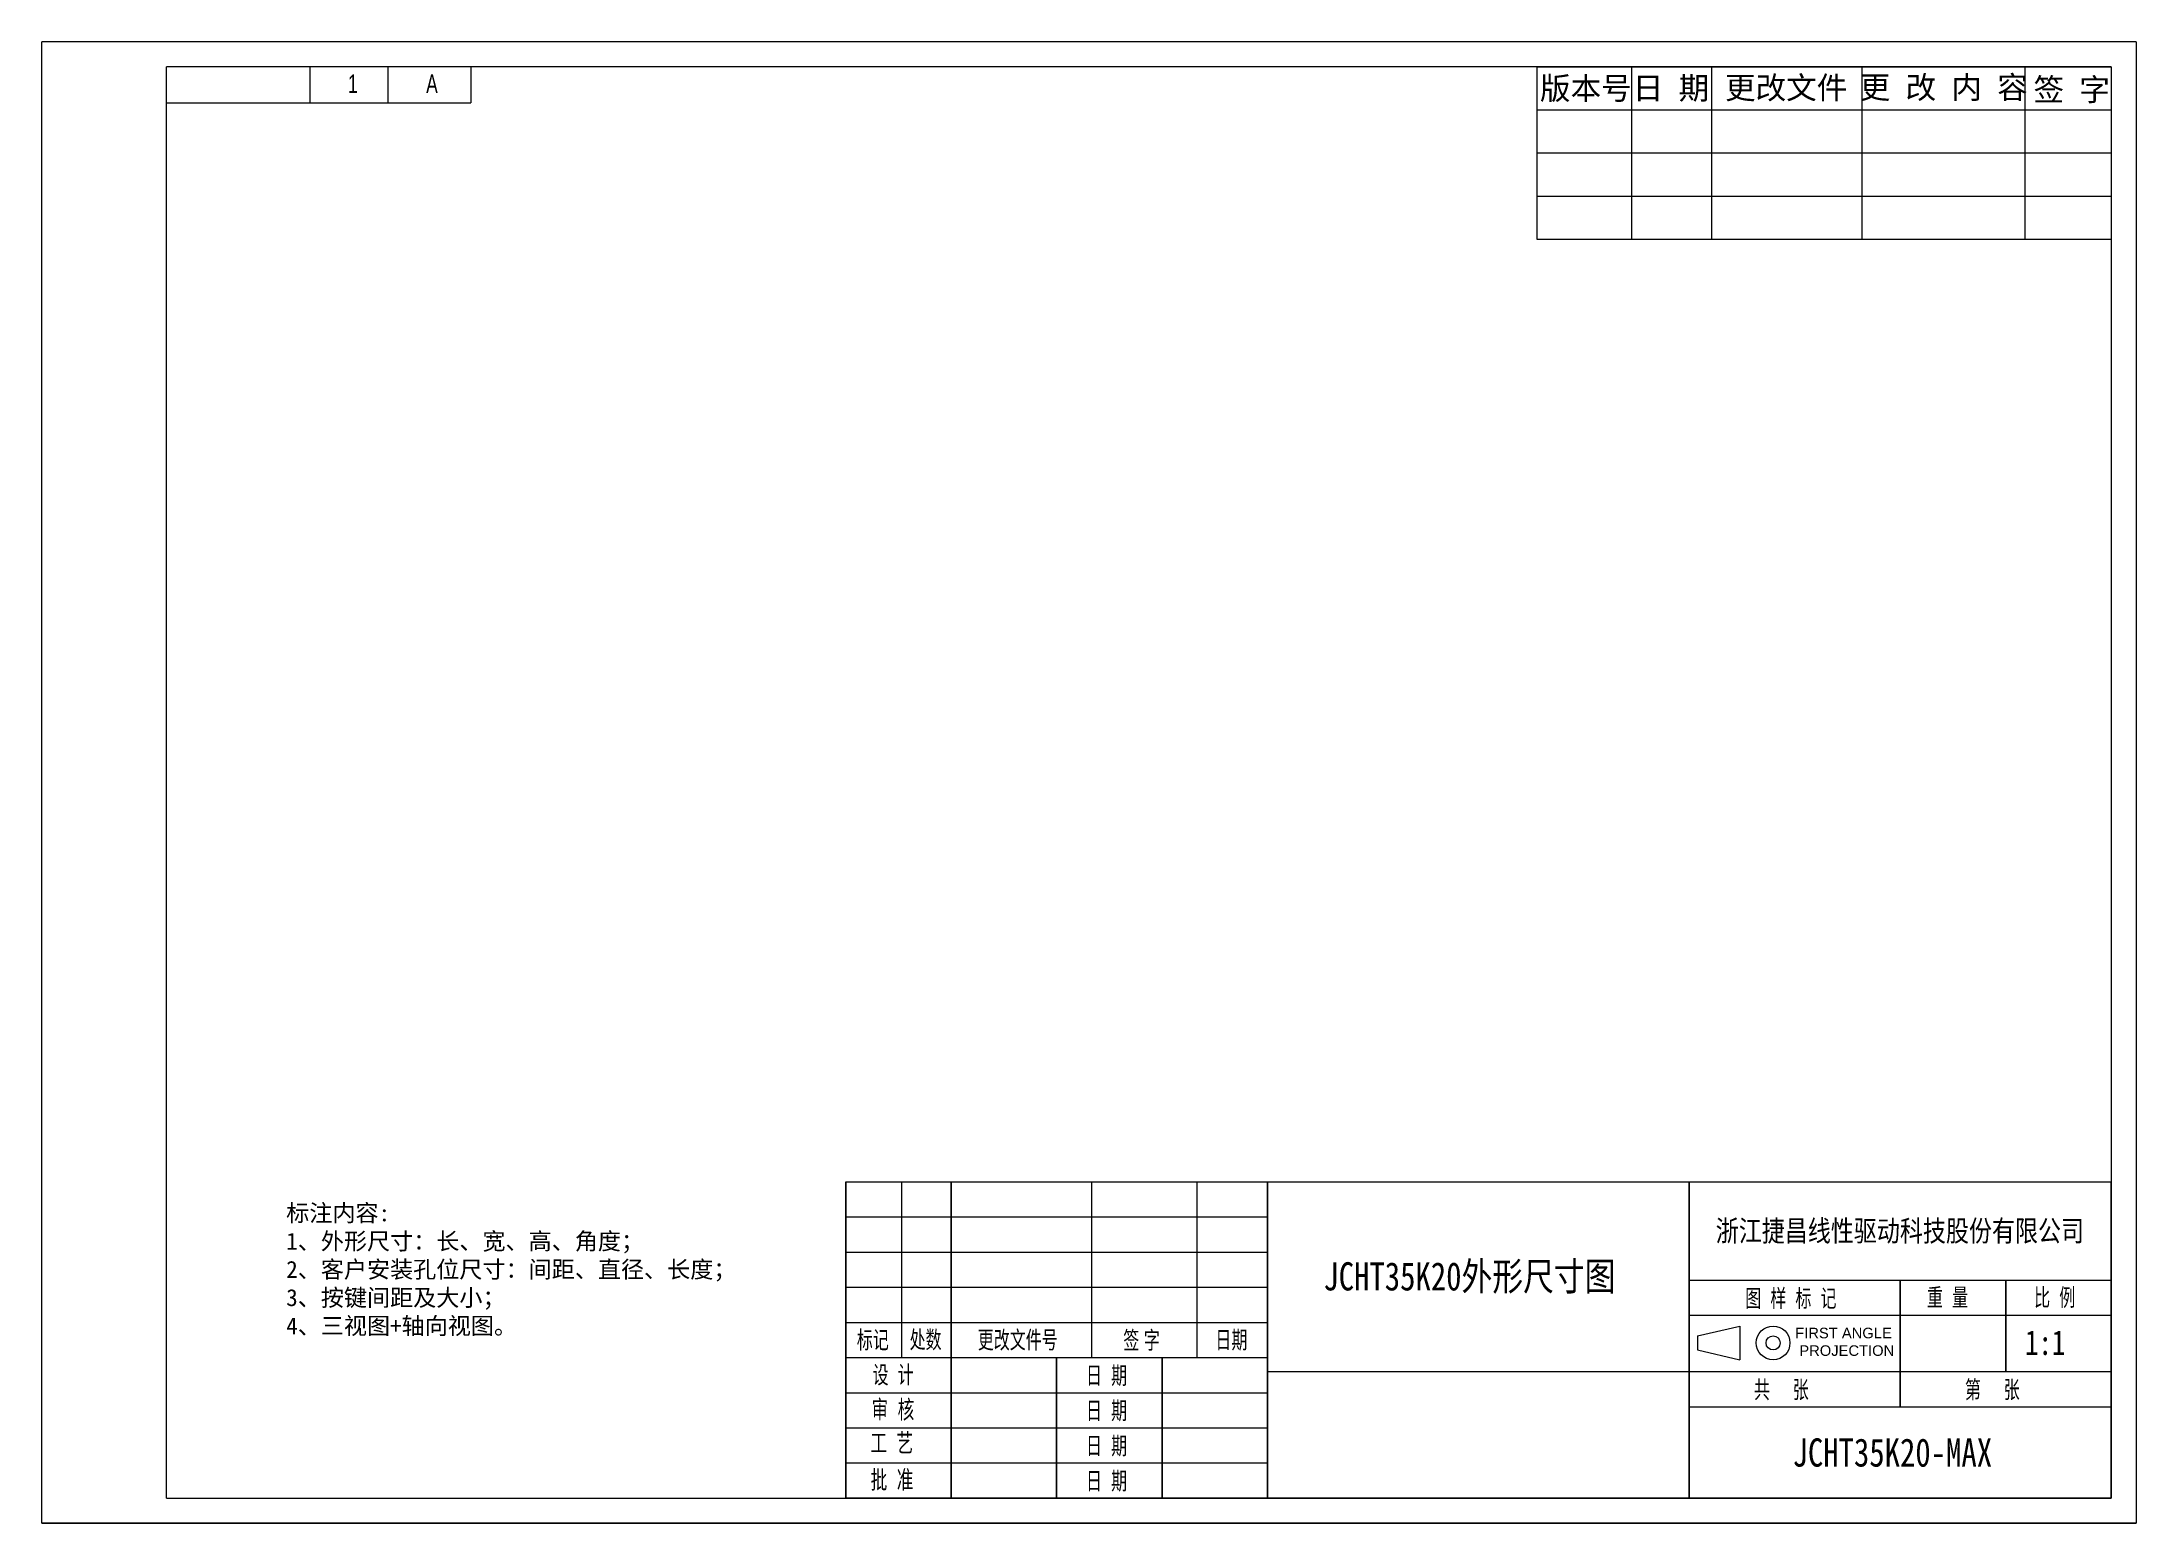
# Model space of a CAD drawing. Header units: millimetres. Extents: x -297 to 1729, y -210 to 434.
# Drawn here: x 1283.2 to 1728.6, y 118.6 to 433.6 of the extents above; entities that cross this region are included whole.
import ezdxf

# ---------------------------------------------------------------- set-up
doc = ezdxf.new("R2010")
doc.units = ezdxf.units.MM
doc.layers.get('0').update_dxf_attribs({"color": 255, "lineweight": 20})
for name, color, linetype, lineweight in [('1轮廓实线层', 7, 'Continuous', 30), ('2细线层', 4, 'Continuous', 0), ('7标注层', 4, 'Continuous', 15), ('CAXA0', 7, 'Continuous', 70), ('CAXA3', 7, 'Continuous', 18), ('图框', 7, 'Continuous', 25), ('图框层', 7, 'Continuous', 15)]:
    doc.layers.add(name, color=color, linetype=linetype, lineweight=lineweight)
doc.styles.add('PC_TEXTSTYLE', font='', dxfattribs={"width": 0.8})
doc.styles.add('TH_GBDIM', font='', dxfattribs={"width": 0.8})
doc.styles.add('标准', font='')
doc.styles.get('PC_TEXTSTYLE').set_extended_font_data('宋体')
doc.styles.get('TH_GBDIM').set_extended_font_data('新宋体')
doc.styles.get('标准').set_extended_font_data('arial')

msp = doc.modelspace()

# ---------------------------------------------------------------- texts
at = {"color": 7, "lineweight": 20, "style": '标准', "width": 0.667}
for s, p in [('1', (1348.34, 422.69)), ('A', (1364.94, 422.69))]:
    msp.add_text(s, height=3.98, dxfattribs=at).set_placement(p)
at = {"color": 0, "lineweight": 15, "style": '标准', "width": 0.667}
for s, p in [('标记', (1456.54, 155.72)), ('标记', (1456.54, 155.72)), ('处数', (1467.76, 155.78)), ('处数', (1467.76, 155.78)), ('更改文件号', (1482.26, 155.72)), ('更改文件号', (1482.26, 155.72)), ('日期', (1532.81, 155.72)), ('日期', (1532.81, 155.72))]:
    msp.add_text(s, height=3.738, dxfattribs=at).set_placement(p)
at = {"insert": (1335.18, 186.37), "char_height": 3.6, "attachment_point": 1, "style": '标准'}
msp.add_mtext_dynamic_manual_height_columns('{\\fSimSun|b0|i0|c0|p34;标注内容:\\P1、外形尺寸：长、宽、高、角度；\\P2、客户安装孔位尺寸：间距、直径、长度；\\P3、按键间距及大小；\\P4、三视图+轴向视图。}', width=104.8154, gutter_width=18, heights=[0], dxfattribs=at)
at = {"lineweight": 15, "attachment_point": 1}
for s, insert, char_height, width, style in [('JCHT35K20{\\fSimSun|b0|i0|c134|p49;外形尺寸图}', (1555.76, 174.09), 6, 113.1261, 'TH_GBDIM'), ('{\\fNSimSun|b0|i0|c134|p2;1:1}', (1705, 159.63), 5.25, 13.137, 'PC_TEXTSTYLE'), ('{\\fNSimSun|b0|i0|c134|p2;1:1}', (1705, 159.63), 5.25, 13.137, 'PC_TEXTSTYLE'), ('JCHT35K20-MAX', (1655.55, 136.63), 6, 68.7306, 'TH_GBDIM')]:
    msp.add_mtext(s, dxfattribs=dict(at, insert=insert, char_height=char_height, width=width, style=style))
at = {"color": 0, "lineweight": 15, "attachment_point": 7, "style": '标准'}
for s, insert, char_height, width in [('{\\W0.667;图  样  标  记}', (1645.49, 164.16), 3.7383, 28.6553), ('{\\W0.667;图  样  标  记}', (1645.49, 164.16), 3.7383, 28.6553), ('{\\W0.667;重  量}', (1684.14, 164.49), 3.7383, 12.9251), ('{\\W0.667;重  量}', (1684.14, 164.49), 3.7383, 12.9251), ('{\\W0.667;比  例}', (1706.94, 164.34), 3.7383, 12.1526), ('{\\W0.667;比  例}', (1706.94, 164.34), 3.7383, 12.1526), ('{\\W0.667;比  例}', (1706.94, 164.34), 3.7383, 12.1526), ('{\\W0.667;比  例}', (1706.94, 164.34), 3.7383, 12.1526), ('{\\W0.667;签 字}', (1513.21, 155.25), 3.7383, 11.4542), ('{\\W0.667;签 字}', (1513.21, 155.25), 3.7383, 11.4542), ('{\\W0.667;设  计}', (1459.89, 147.87), 3.7383, 12.8453), ('{\\W0.667;设  计}', (1459.89, 147.87), 3.7383, 12.8453), ('{\\W0.667;日  期}', (1505.29, 147.73), 3.7383, 11.9046), ('{\\W0.667;日  期}', (1505.29, 147.73), 3.7383, 11.9046), ('{\\W0.667;共     张}', (1647.35, 144.72), 3.7383, 17.301), ('{\\W0.667;共     张}', (1647.35, 144.72), 3.7383, 17.301), ('{\\W0.667;第     张}', (1692.22, 144.72), 3.7383, 17.2782), ('{\\W0.667;第     张}', (1692.22, 144.72), 3.7383, 17.2782), ('{\\W0.667;审  核}', (1459.67, 140.42), 3.8878, 13.0834), ('{\\W0.667;审  核}', (1459.67, 140.42), 3.8878, 13.0834), ('{\\W0.667;日  期}', (1505.29, 140.26), 3.7383, 11.9046), ('{\\W0.667;日  期}', (1505.29, 140.26), 3.7383, 11.9046), ('{\\W0.667;工  艺}', (1459.43, 133.46), 3.8878, 13.2731), ('{\\W0.667;工  艺}', (1459.43, 133.46), 3.8878, 13.2731), ('{\\W0.667;日  期}', (1505.29, 132.78), 3.7383, 11.9046), ('{\\W0.667;日  期}', (1505.29, 132.78), 3.7383, 11.9046), ('{\\W0.667;批  准}', (1459.47, 125.48), 3.8878, 13.4451), ('{\\W0.667;批  准}', (1459.47, 125.48), 3.8878, 13.4451), ('{\\W0.667;日  期}', (1505.29, 125.3), 3.7383, 11.9046), ('{\\W0.667;日  期}', (1505.29, 125.3), 3.7383, 11.9046)]:
    msp.add_mtext(s, dxfattribs=dict(at, insert=insert, char_height=char_height, width=width))
at = {"lineweight": 15, "insert": (1656.12, 160.16), "char_height": 1.4953, "width": 26.3356, "attachment_point": 1}
msp.add_mtext('{\\farial|b0|i0|c134|p2;\\H1.5x;FIRST ANGLE\\P PROJECTION}', dxfattribs=at)
at = {"layer": '7标注层', "lineweight": 15, "insert": (1678.38, 180.51), "char_height": 4.4859, "width": 117.9559, "attachment_point": 5, "style": 'PC_TEXTSTYLE'}
msp.add_mtext('浙江捷昌线性驱动科技股份有限公司', dxfattribs=at)
at = {"layer": '图框', "color": 7, "ltscale": 7, "char_height": 4.7723, "attachment_point": 5, "style": '标准'}
for s, insert, width in [('{\\fSimSun|b0|i0|c0|p34;版本号}', (1611.59, 423.44), 37.1789), ('{\\fSimSun|b0|i0|c0|p34;日 期}', (1629.7, 423.49), 37.1789), ('{\\fSimSun|b0|i0|c0|p34;更改文件}', (1654.2, 423.57), 37.1789), ('{\\fSimSun|b0|i0|c0|p34;更 改 内 容}', (1687.71, 423.65), 76.2151), ('{\\fSimSun|b0|i0|c0|p34;签 字}', (1714.93, 423.19), 37.1789)]:
    msp.add_mtext(s, dxfattribs=dict(at, insert=insert, width=width))

# ---------------------------------------------------------------- linework, layer by layer
at = {"color": 7, "ltscale": 7}
msp.add_line((1723.32, 428.28), (1723.32, 391.63), dxfattribs=at)
at = {"lineweight": 15}
for p, q in [((1454.17, 191.21), (1454.17, 123.92)), ((1454.17, 191.21), (1454.17, 123.92)), ((1635.34, 158.43), (1644.32, 160.52)), ((1644.32, 160.52), (1644.32, 153.35)), ((1635.34, 158.43), (1635.34, 155.44)), ((1635.34, 155.44), (1644.32, 153.35))]:
    msp.add_line(p, q, dxfattribs=at)
for radius in [3.59, 1.5]:
    msp.add_circle((1651.42, 156.93), radius, dxfattribs=at)
at = {"layer": '1轮廓实线层', "lineweight": 15}
for p, q in [((1454.17, 123.92), (1454.17, 191.21)), ((1454.17, 123.92), (1454.17, 191.21)), ((1454.17, 191.21), (1723.32, 191.21)), ((1454.17, 123.92), (1454.17, 191.21)), ((1454.17, 123.92), (1454.17, 191.21)), ((1454.17, 191.21), (1723.32, 191.21)), ((1466.13, 153.82), (1466.13, 191.21)), ((1466.13, 153.82), (1466.13, 191.21)), ((1476.6, 153.82), (1476.6, 191.21)), ((1476.6, 153.82), (1476.6, 191.21)), ((1506.5, 153.82), (1506.5, 191.21)), ((1506.5, 153.82), (1506.5, 191.21)), ((1528.93, 153.82), (1528.93, 191.21)), ((1528.93, 153.82), (1528.93, 191.21)), ((1543.88, 123.92), (1543.88, 191.21)), ((1543.88, 123.92), (1543.88, 191.21)), ((1633.6, 123.92), (1633.6, 191.21)), ((1633.6, 170.27), (1723.32, 170.27)), ((1633.6, 170.27), (1723.32, 170.27)), ((1678.46, 143.36), (1678.46, 170.27)), ((1678.46, 143.36), (1678.46, 170.27)), ((1700.89, 150.83), (1700.89, 170.27)), ((1700.89, 150.83), (1700.89, 170.27)), ((1454.17, 161.3), (1543.88, 161.3)), ((1454.17, 161.3), (1543.88, 161.3)), ((1633.6, 162.8), (1723.32, 162.8)), ((1633.6, 162.8), (1723.32, 162.8)), ((1454.17, 153.82), (1543.88, 153.82)), ((1454.17, 153.82), (1543.88, 153.82)), ((1476.6, 123.92), (1476.6, 153.82)), ((1476.6, 123.92), (1476.6, 153.82)), ((1499.03, 123.92), (1499.03, 153.82)), ((1499.03, 123.92), (1499.03, 153.82)), ((1521.45, 123.92), (1521.45, 153.82)), ((1521.45, 123.92), (1521.45, 153.82)), ((1543.88, 150.83), (1723.32, 150.83)), ((1543.88, 150.83), (1723.32, 150.83)), ((1633.6, 143.36), (1723.32, 143.36)), ((1633.6, 143.36), (1723.32, 143.36)), ((1454.17, 123.92), (1723.32, 123.92)), ((1454.17, 123.92), (1723.32, 123.92)), ((1454.17, 123.92), (1723.32, 123.92)), ((1454.17, 123.92), (1723.32, 123.92))]:
    msp.add_line(p, q, dxfattribs=at)
at = {"layer": '2细线层', "color": 7, "lineweight": 20}
for p, q in [((1283.21, 118.62), (1283.21, 433.58)), ((1728.62, 433.58), (1283.21, 433.58)), ((1728.62, 433.58), (1728.62, 118.62)), ((1340.18, 428.31), (1340.18, 420.68)), ((1356.77, 428.28), (1356.77, 420.65)), ((1374.47, 428.28), (1374.47, 420.65)), ((1309.73, 420.65), (1361.27, 420.65)), ((1361.27, 420.65), (1374.47, 420.65)), ((1601.15, 419.12), (1723.32, 419.12)), ((1601.15, 409.96), (1723.32, 409.96)), ((1601.15, 400.79), (1723.32, 400.79)), ((1601.15, 391.63), (1723.32, 391.63)), ((1283.21, 118.62), (1728.62, 118.62)), ((1728.62, 118.62), (1283.21, 118.62))]:
    msp.add_line(p, q, dxfattribs=at)
at = {"layer": '2细线层', "color": 7}
msp.add_line((1601.15, 428.28), (1723.32, 428.28), dxfattribs=at)
at = {"layer": '2细线层', "color": 7, "lineweight": 20, "ltscale": 7}
for p, q in [((1601.15, 428.28), (1601.15, 391.63)), ((1621.28, 428.28), (1621.28, 391.63)), ((1638.31, 428.28), (1638.31, 391.63)), ((1670.28, 428.28), (1670.28, 391.63)), ((1704.93, 428.28), (1704.93, 391.63))]:
    msp.add_line(p, q, dxfattribs=at)
at = {"layer": '2细线层', "lineweight": 15}
for p, q in [((1454.17, 183.73), (1543.88, 183.73)), ((1454.17, 183.73), (1543.88, 183.73)), ((1454.17, 176.25), (1543.88, 176.25)), ((1454.17, 176.25), (1543.88, 176.25)), ((1454.17, 168.78), (1543.88, 168.78)), ((1454.17, 168.78), (1543.88, 168.78)), ((1454.17, 146.35), (1543.88, 146.35)), ((1454.17, 146.35), (1543.88, 146.35)), ((1454.17, 138.87), (1543.88, 138.87)), ((1454.17, 138.87), (1543.88, 138.87)), ((1454.17, 131.4), (1543.88, 131.4)), ((1454.17, 131.4), (1543.88, 131.4))]:
    msp.add_line(p, q, dxfattribs=at)
at = {"layer": 'CAXA0', "color": 0, "linetype": 'Continuous', "lineweight": 15}
for p, q in [((1454.17, 191.21), (1723.32, 191.21)), ((1454.17, 191.21), (1723.32, 191.21)), ((1466.13, 153.82), (1466.13, 191.21)), ((1466.13, 153.82), (1466.13, 191.21)), ((1476.6, 191.21), (1476.6, 123.92)), ((1476.6, 191.21), (1476.6, 123.92)), ((1506.5, 153.82), (1506.5, 191.21)), ((1506.5, 153.82), (1506.5, 191.21)), ((1528.93, 153.82), (1528.93, 191.21)), ((1528.93, 153.82), (1528.93, 191.21)), ((1543.88, 191.21), (1543.88, 123.92)), ((1543.88, 191.21), (1543.88, 123.92)), ((1633.6, 191.21), (1633.6, 123.92)), ((1723.32, 191.21), (1723.32, 123.92)), ((1723.32, 191.21), (1723.32, 123.92)), ((1633.6, 170.27), (1723.32, 170.27)), ((1633.6, 170.27), (1723.32, 170.27)), ((1678.46, 170.27), (1678.46, 143.36)), ((1678.46, 170.27), (1678.46, 143.36)), ((1700.89, 170.27), (1700.89, 150.83)), ((1700.89, 170.27), (1700.89, 150.83)), ((1454.17, 161.3), (1543.88, 161.3)), ((1454.17, 161.3), (1543.88, 161.3)), ((1633.6, 162.8), (1723.32, 162.8)), ((1633.6, 162.8), (1723.32, 162.8)), ((1454.17, 153.82), (1543.88, 153.82)), ((1454.17, 153.82), (1543.88, 153.82)), ((1499.03, 153.82), (1499.03, 123.92)), ((1499.03, 153.82), (1499.03, 123.92)), ((1521.45, 153.82), (1521.45, 123.92)), ((1521.45, 153.82), (1521.45, 123.92)), ((1543.88, 150.83), (1633.6, 150.83)), ((1543.88, 150.83), (1633.6, 150.83)), ((1633.6, 150.83), (1723.32, 150.83)), ((1633.6, 150.83), (1723.32, 150.83)), ((1633.6, 143.36), (1723.32, 143.36)), ((1633.6, 143.36), (1723.32, 143.36)), ((1499.03, 131.4), (1543.88, 131.4)), ((1499.03, 131.4), (1543.88, 131.4)), ((1723.32, 123.92), (1454.17, 123.92)), ((1723.32, 123.92), (1454.17, 123.92)), ((1723.32, 123.92), (1454.17, 123.92)), ((1723.32, 123.92), (1454.17, 123.92))]:
    msp.add_line(p, q, dxfattribs=at)
at = {"layer": 'CAXA3', "color": 0, "linetype": 'Continuous', "lineweight": 15}
for p, q in [((1454.17, 183.73), (1543.88, 183.73)), ((1454.17, 183.73), (1543.88, 183.73)), ((1454.17, 176.25), (1543.88, 176.25)), ((1454.17, 176.25), (1543.88, 176.25)), ((1454.17, 168.78), (1543.88, 168.78)), ((1454.17, 168.78), (1543.88, 168.78)), ((1454.17, 146.35), (1543.88, 146.35)), ((1454.17, 146.35), (1543.88, 146.35)), ((1454.17, 138.87), (1543.88, 138.87)), ((1454.17, 138.87), (1543.88, 138.87)), ((1454.17, 131.4), (1499.03, 131.4)), ((1454.17, 131.4), (1499.03, 131.4))]:
    msp.add_line(p, q, dxfattribs=at)
at = {"layer": '图框层', "color": 7}
msp.add_line((1309.73, 123.92), (1309.73, 428.28), dxfattribs=at)
at = {"layer": '图框层'}
for p, q in [((1723.32, 428.28), (1309.73, 428.28)), ((1723.32, 428.28), (1723.32, 123.92)), ((1723.32, 428.28), (1723.32, 123.92)), ((1309.73, 123.92), (1723.32, 123.92))]:
    msp.add_line(p, q, dxfattribs=at)
at = {"layer": '图框层', "lineweight": 15}
msp.add_line((1723.32, 123.92), (1723.32, 191.21), dxfattribs=at)
msp.add_line((1723.32, 123.92), (1723.32, 191.21), dxfattribs=at)

msp.set_redraw_order([(e.dxf.handle, doc.entitydb.next_handle()) for e in msp.query("TEXT MTEXT ATTDEF DIMENSION ARC_DIMENSION")])  # texts and dimensions are drawn at this point

doc.saveas('drawing.dxf')
